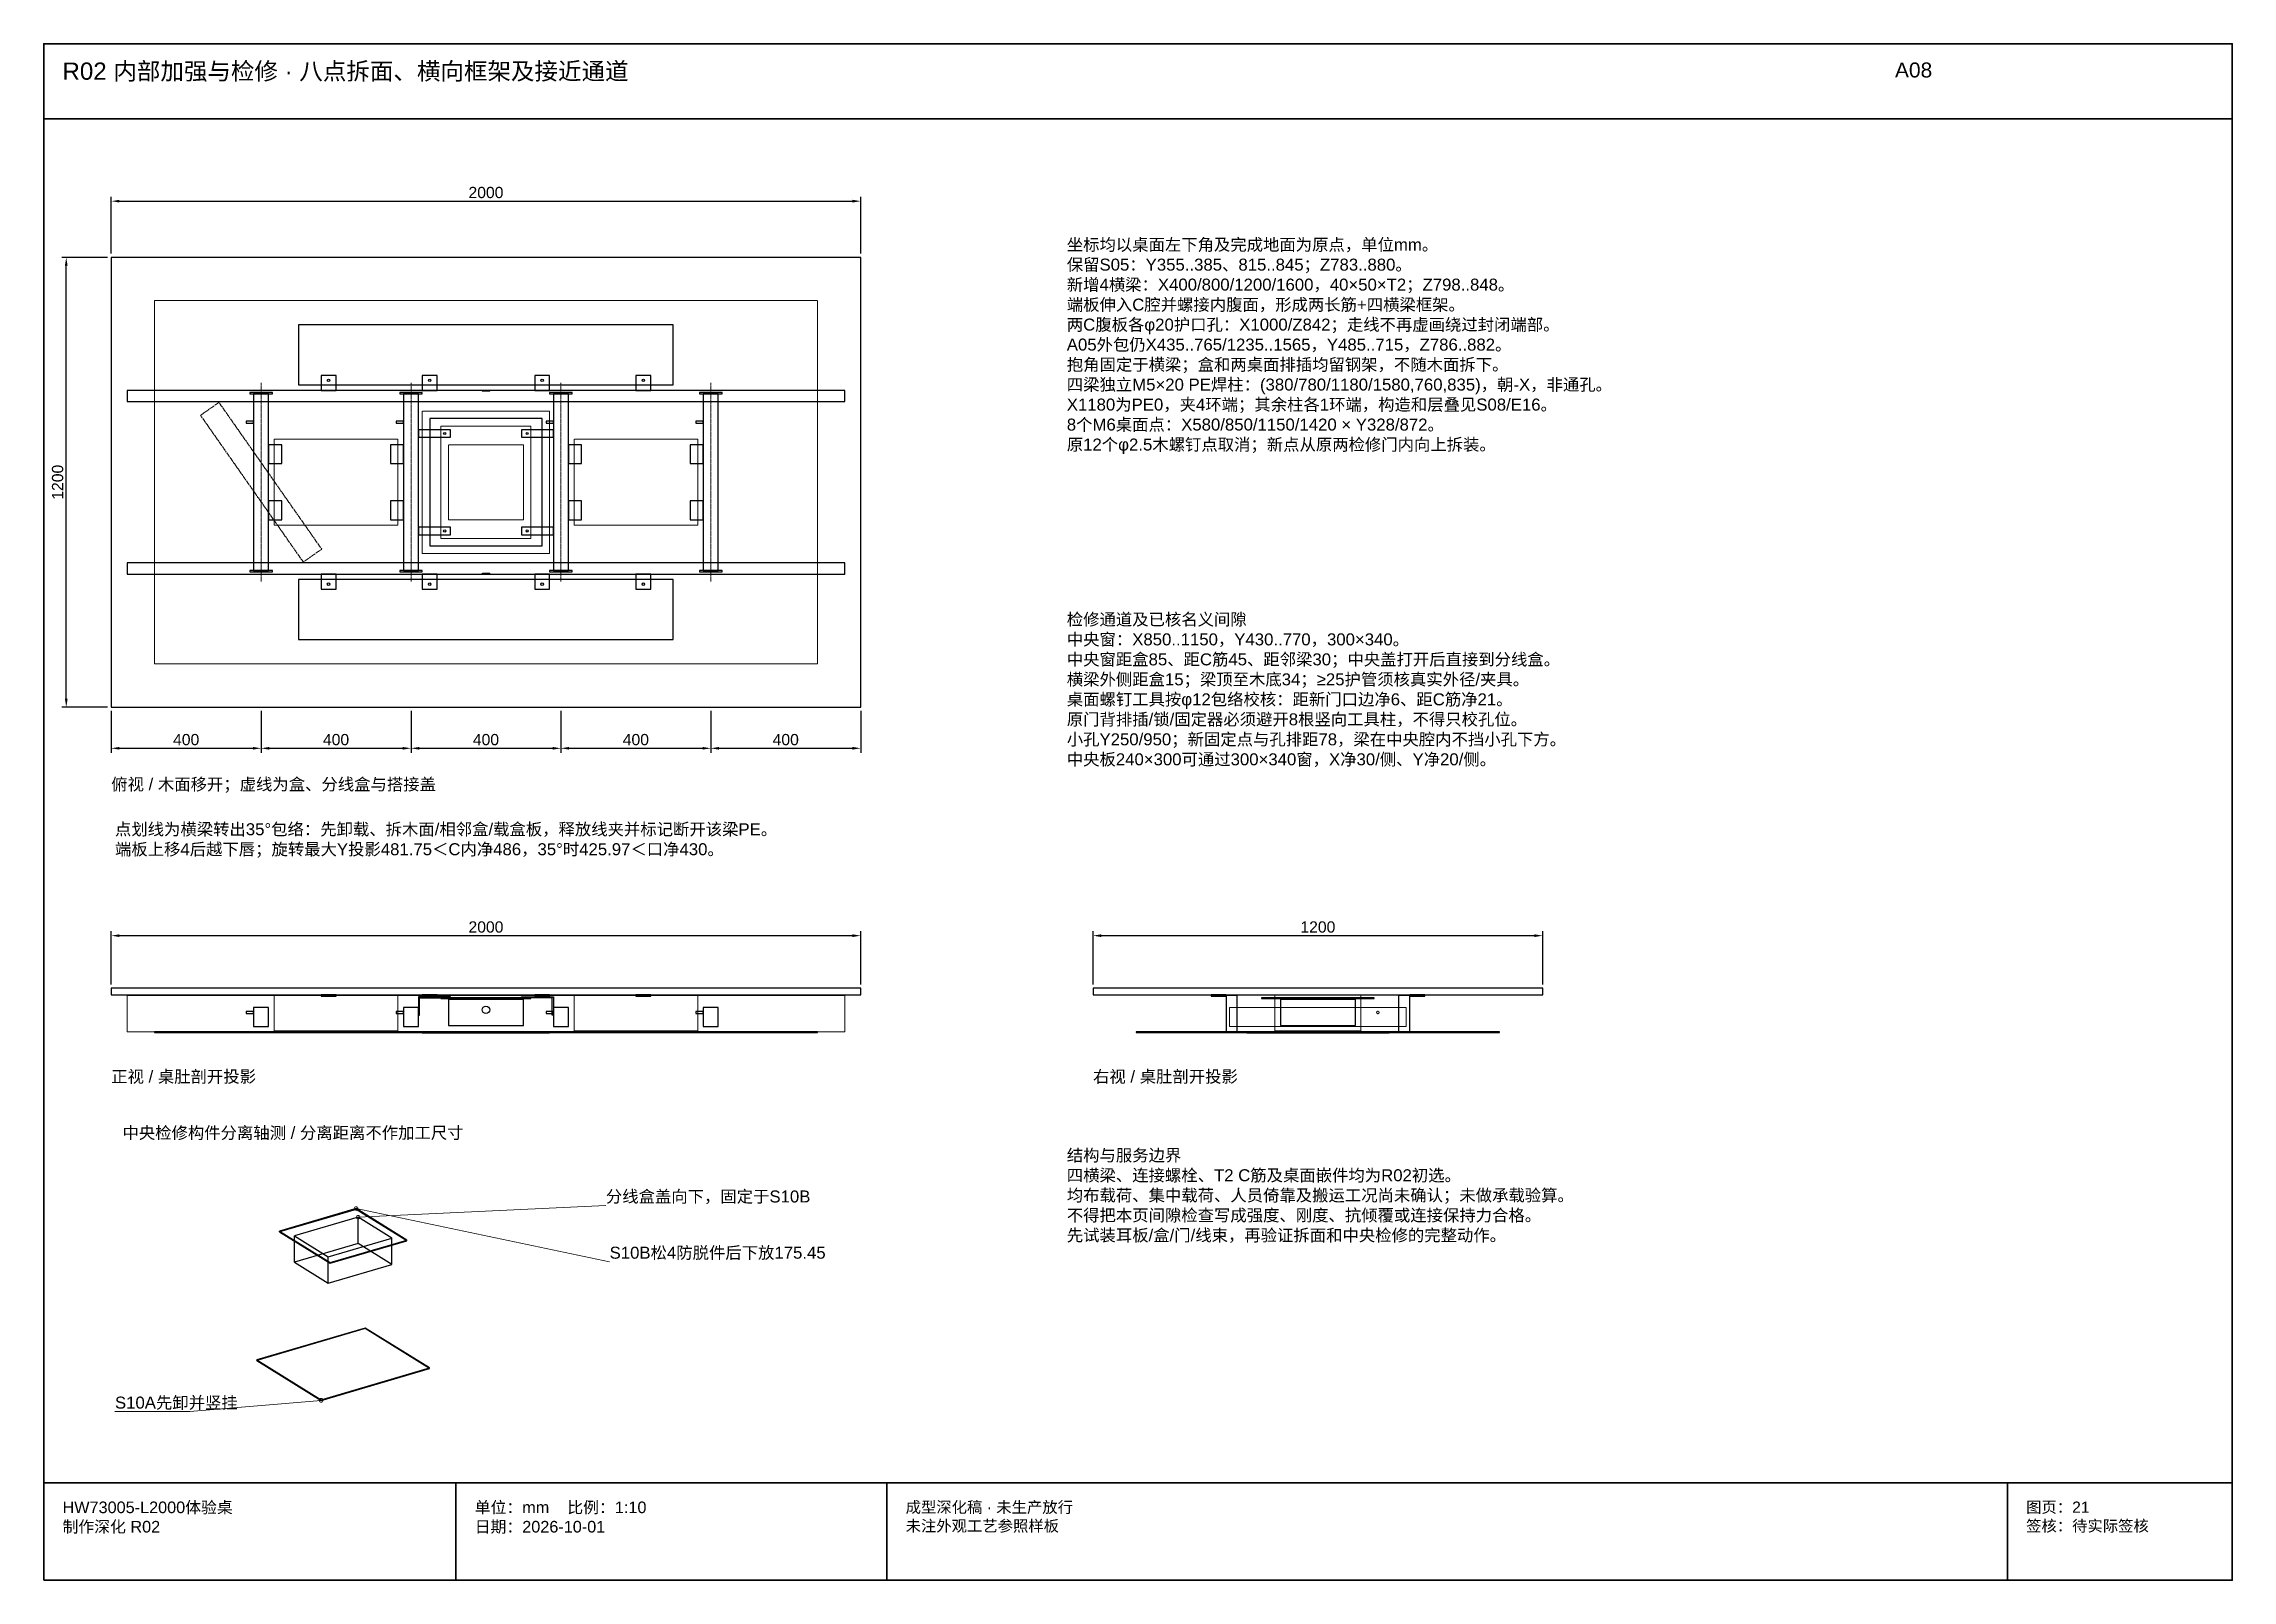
# Model space of a CAD drawing. Header units: millimetres. Extents: x 50 to 432208, y 2 to 4150.
# Drawn here: x 240050 to 245890, y 50 to 4150 of the extents above; entities that cross this region are included whole.
import ezdxf

# ---------------------------------------------------------------- set-up
doc = ezdxf.new("R2010")
doc.units = ezdxf.units.MM
doc.linetypes.add('CENTER', pattern=[5.08, 3.175, -0.635, 0.635, -0.635])
doc.linetypes.add('DASHED', pattern=[1.524, 1.27, -0.254])
for name, color, linetype, lineweight in [('CENTER', 8, 'CENTER', 13), ('DIM', 7, 'Continuous', 13), ('FRAME', 7, 'Continuous', 35), ('HIDDEN', 8, 'DASHED', 13), ('NOTE', 7, 'Continuous', 18), ('OUTLINE', 7, 'Continuous', 25)]:
    doc.layers.add(name, color=color, linetype=linetype, lineweight=lineweight)
doc.styles.add('CN', font='Arial Unicode.ttf')
doc.dimstyles.new('D10', dxfattribs={"dimtxt": 30, "dimasz": 22, "dimexe": 12, "dimexo": 10, "dimgap": 8, "dimtad": 1, "dimdsep": 46, "dimtxsty": 'CN', "dimcen": 2.5, "dimclrd": 7, "dimclre": 7, "dimclrt": 7, "dimazin": 3, "dimtfac": 1, "dimtmove": 0, "dimatfit": 3})

msp = doc.modelspace()

# ---------------------------------------------------------------- texts
at = {"layer": 'NOTE', "attachment_point": 1, "style": 'CN'}
for s, insert, char_height, width in [('R02 内部加强与检修 · 八点拆面、横向框架及接近通道', (240100, 4100), 46, 4840), ('A08', (244990, 4100), 40, 900), ('坐标均以桌面左下角及完成地面为原点，单位mm。\\P保留S05：Y355..385、815..845；Z783..880。\\P新增4横梁：X400/800/1200/1600，40×50×T2；Z798..848。\\P端板伸入C腔并螺接内腹面，形成两长筋+四横梁框架。\\P两C腹板各φ20护口孔：X1000/Z842；走线不再虚画绕过封闭端部。\\PA05外包仍X435..765/1235..1565，Y485..715，Z786..882。\\P抱角固定于横梁；盒和两桌面排插均留钢架，不随木面拆下。\\P四梁独立M5×20 PE焊柱：(380/780/1180/1580,760,835)，朝-X，非通孔。\\PX1180为PE0，夹4环端；其余柱各1环端，构造和层叠见S08/E16。\\P8个M6桌面点：X580/850/1150/1420 × Y328/872。\\P原12个φ2.5木螺钉点取消；新点从原两检修门内向上拆装。', (242780, 3630), 32, 2860), ('检修通道及已核名义间隙\\P中央窗：X850..1150，Y430..770，300×340。\\P中央窗距盒85、距C筋45、距邻梁30；中央盖打开后直接到分线盒。\\P横梁外侧距盒15；梁顶至木底34；≥25护管须核真实外径/夹具。\\P桌面螺钉工具按φ12包络校核：距新门口边净6、距C筋净21。\\P原门背排插/锁/固定器必须避开8根竖向工具柱，不得只校孔位。\\P小孔Y250/950；新固定点与孔排距78，梁在中央腔内不挡小孔下方。\\P中央板240×300可通过300×340窗，X净30/侧、Y净20/侧。', (242780, 2630), 32, 2860), ('俯视 / 木面移开；虚线为盒、分线盒与搭接盖', (240230, 2190), 32, 2300), ('点划线为横梁转出35°包络：先卸载、拆木面/相邻盒/载盒板，释放线夹并标记断开该梁PE。\\P端板上移4后越下唇；旋转最大Y投影481.75＜C内净486，35°时425.97＜口净430。', (240240, 2070), 32, 5250), ('正视 / 桌肚剖开投影', (240230, 1410), 32, 2250), ('右视 / 桌肚剖开投影', (242850, 1410), 32, 1450), ('中央检修构件分离轴测 / 分离距离不作加工尺寸', (240260, 1260), 32, 2350), ('结构与服务边界\\P四横梁、连接螺栓、T2 C筋及桌面嵌件均为R02初选。\\P均布载荷、集中载荷、人员倚靠及搬运工况尚未确认；未做承载验算。\\P不得把本页间隙检查写成强度、刚度、抗倾覆或连接保持力合格。\\P先试装耳板/盒/门/线束，再验证拆面和中央检修的完整动作。', (242780, 1200), 32, 2860), ('分线盒盖向下，固定于S10B', (241550, 1090), 32, 900), ('S10B松4防脱件后下放175.45', (241560, 940), 32, 900), ('S10A先卸并竖挂', (240240, 540), 32, 900), ('HW73005-L2000体验桌\\P制作深化 R02', (240100, 260), 31, 1000), ('单位：mm    比例：1:10\\P日期：2026-10-01', (241200, 260), 31, 1050), ('成型深化稿 · 未生产放行\\P未注外观工艺参照样板', (242350, 260), 30, 2890), ('图页：21\\P签核：待实际签核', (245340, 260), 30, 550)]:
    msp.add_mtext(s, dxfattribs=dict(at, insert=insert, char_height=char_height, width=width))

# ---------------------------------------------------------------- dimensions: what is measured, and where the dimension line sits
at = {"layer": 'DIM'}
for base, p1, p2 in [((240230, 3730), (240230, 3580), (242230, 3580)), ((240230, 2270), (240230, 2380), (240630, 2380)), ((240630, 2270), (240630, 2380), (241030, 2380)), ((241030, 2270), (241030, 2380), (241430, 2380)), ((241430, 2270), (241430, 2380), (241830, 2380)), ((241830, 2270), (241830, 2380), (242230, 2380)), ((240230, 1770), (240230, 1630), (242230, 1630)), ((242850, 1770), (242850, 1630), (244050, 1630))]:
    msp.add_linear_dim(base=base, p1=p1, p2=p2, dimstyle='D10', dxfattribs=at).render()
msp.add_linear_dim(base=(240110, 2380), p1=(240230, 2380), p2=(240230, 3580), angle=90, dimstyle='D10', dxfattribs=at).render()

# ---------------------------------------------------------------- linework, layer by layer
at = {"layer": 'CENTER'}
for p, q in [((240630, 2715), (240630, 3245)), ((241030, 2715), (241030, 3245)), ((241430, 2715), (241430, 3245)), ((241830, 2715), (241830, 3245))]:
    msp.add_line(p, q, dxfattribs=at)
msp.add_lwpolyline([(240742.51, 2767.015), (240791.659, 2801.43), (240517.49, 3192.985), (240468.341, 3158.57)], close=True, dxfattribs=at)
at = {"layer": 'DIM'}
for points in [[(240883.5, 1041.7), (241560, 900), (241560, 900)], [(240889, 1018.7), (241550, 1050), (241550, 1050)], [(240790, 530), (240440, 500), (240240, 500)]]:
    msp.add_lwpolyline(points, dxfattribs=at)
for centre in [(240883.5, 1041.7), (240889, 1018.7), (240790, 530)]:
    msp.add_circle(centre, 5, dxfattribs=at)
at = {"layer": 'FRAME'}
for p, q in [((240050, 3950), (245890, 3950)), ((240050, 310), (245890, 310)), ((241150, 50), (241150, 310)), ((242300, 50), (242300, 310)), ((245290, 50), (245290, 310))]:
    msp.add_line(p, q, dxfattribs=at)
msp.add_lwpolyline([(240050, 50), (245890, 50), (245890, 4150), (240050, 4150)], close=True, dxfattribs=at)
at = {"layer": 'HIDDEN'}
for points in [[(240345.3, 2495.3), (242114.7, 2495.3), (242114.7, 3464.7), (240345.3, 3464.7)], [(241220, 3223), (241240, 3223), (241240, 3225), (241220, 3225)], [(241060, 2790), (241400, 2790), (241400, 3170), (241060, 3170)], [(241110, 2830), (241350, 2830), (241350, 3130), (241110, 3130)], [(240665, 2865), (240995, 2865), (240995, 3095), (240665, 3095)], [(241130, 2880), (241330, 2880), (241330, 3080), (241130, 3080)], [(241465, 2865), (241795, 2865), (241795, 3095), (241465, 3095)], [(241220, 2735), (241240, 2735), (241240, 2737), (241220, 2737)], [(240272.3, 1513), (242187.7, 1513), (242187.7, 1610), (240272.3, 1610)], [(240665, 1516), (240995, 1516), (240995, 1612), (240665, 1612)], [(241465, 1516), (241795, 1516), (241795, 1612), (241465, 1612)], [(243214, 1528), (243686, 1528), (243686, 1578), (243214, 1578)], [(243335, 1516), (243565, 1516), (243565, 1612), (243335, 1612)]]:
    msp.add_lwpolyline(points, close=True, dxfattribs=at)
msp.add_circle((243610, 1565), 3.25, dxfattribs=at)
at = {"layer": 'OUTLINE'}
for p, q in [((240883.5, 1039.7), (240883.5, 1041.7)), ((240889, 948.7), (240889, 1018.7)), ((240679.5, 979.7), (240679.5, 981.7)), ((240719, 898.7), (240719, 968.7)), ((240979, 892.7), (240979, 962.7)), ((241018.5, 955.7), (241018.5, 957.7)), ((240809, 842.7), (240809, 912.7)), ((240814.5, 895.7), (240814.5, 897.7)), ((240908, 721.4), (240908, 722.9)), ((240619, 636.4), (240619, 637.9)), ((241079, 615), (241079, 616.5)), ((240790, 530), (240790, 531.5))]:
    msp.add_line(p, q, dxfattribs=at)
for points in [[(240230, 2380), (242230, 2380), (242230, 3580), (240230, 3580)], [(240730, 3240), (241730, 3240), (241730, 3400), (240730, 3400)], [(240272.3, 3195), (242187.7, 3195), (242187.7, 3225), (240272.3, 3225)], [(240600, 3216), (240660, 3216), (240660, 3219), (240600, 3219)], [(240610, 2744), (240650, 2744), (240650, 3216), (240610, 3216)], [(240790, 3225), (240830, 3225), (240830, 3265), (240790, 3265)], [(241000, 3216), (241060, 3216), (241060, 3219), (241000, 3219)], [(241010, 2744), (241050, 2744), (241050, 3216), (241010, 3216)], [(241060, 3225), (241100, 3225), (241100, 3265), (241060, 3265)], [(241360, 3225), (241400, 3225), (241400, 3265), (241360, 3265)], [(241400, 3216), (241460, 3216), (241460, 3219), (241400, 3219)], [(241410, 2744), (241450, 2744), (241450, 3216), (241410, 3216)], [(241630, 3225), (241670, 3225), (241670, 3265), (241630, 3265)], [(241800, 3216), (241860, 3216), (241860, 3219), (241800, 3219)], [(241810, 2744), (241850, 2744), (241850, 3216), (241810, 3216)], [(240590.3, 3137.5), (240610, 3137.5), (240610, 3142.5), (240590.3, 3142.5)], [(240990.3, 3137.5), (241010, 3137.5), (241010, 3142.5), (240990.3, 3142.5)], [(241050, 3100), (241135, 3100), (241135, 3120), (241050, 3120)], [(241080, 2810), (241380, 2810), (241380, 3150), (241080, 3150)], [(241325, 3100), (241410, 3100), (241410, 3120), (241325, 3120)], [(241390.3, 3137.5), (241410, 3137.5), (241410, 3142.5), (241390.3, 3142.5)], [(241790.3, 3137.5), (241810, 3137.5), (241810, 3142.5), (241790.3, 3142.5)], [(240650, 3030), (240685, 3030), (240685, 3080), (240650, 3080)], [(240975, 3030), (241010, 3030), (241010, 3080), (240975, 3080)], [(241450, 3030), (241485, 3030), (241485, 3080), (241450, 3080)], [(241775, 3030), (241810, 3030), (241810, 3080), (241775, 3080)], [(240650, 2880), (240685, 2880), (240685, 2930), (240650, 2930)], [(240975, 2880), (241010, 2880), (241010, 2930), (240975, 2930)], [(241450, 2880), (241485, 2880), (241485, 2930), (241450, 2930)], [(241775, 2880), (241810, 2880), (241810, 2930), (241775, 2930)], [(241050, 2840), (241135, 2840), (241135, 2860), (241050, 2860)], [(241325, 2840), (241410, 2840), (241410, 2860), (241325, 2860)], [(240272.3, 2735), (242187.7, 2735), (242187.7, 2765), (240272.3, 2765)], [(240600, 2741), (240660, 2741), (240660, 2744), (240600, 2744)], [(240730, 2560), (241730, 2560), (241730, 2720), (240730, 2720)], [(240790, 2695), (240830, 2695), (240830, 2735), (240790, 2735)], [(241000, 2741), (241060, 2741), (241060, 2744), (241000, 2744)], [(241060, 2695), (241100, 2695), (241100, 2735), (241060, 2735)], [(241360, 2695), (241400, 2695), (241400, 2735), (241360, 2735)], [(241400, 2741), (241460, 2741), (241460, 2744), (241400, 2744)], [(241630, 2695), (241670, 2695), (241670, 2735), (241630, 2735)], [(241800, 2741), (241860, 2741), (241860, 2744), (241800, 2744)], [(240230, 1612), (242230, 1612), (242230, 1630), (240230, 1630)], [(240610, 1528), (240650, 1528), (240650, 1578), (240610, 1578)], [(240790, 1609), (240830, 1609), (240830, 1612), (240790, 1612)], [(241010, 1528), (241050, 1528), (241050, 1578), (241010, 1578)], [(241050, 1558), (241053, 1558), (241053, 1604), (241135, 1604), (241135, 1607), (241050, 1607)], [(241060, 1609), (241100, 1609), (241100, 1612), (241060, 1612)], [(241110, 1602), (241350, 1602), (241350, 1604), (241110, 1604)], [(241130, 1530), (241330, 1530), (241330, 1600), (241130, 1600)], [(241410, 1558), (241407, 1558), (241407, 1604), (241325, 1604), (241325, 1607), (241410, 1607)], [(241360, 1609), (241400, 1609), (241400, 1612), (241360, 1612)], [(241410, 1528), (241450, 1528), (241450, 1578), (241410, 1578)], [(241630, 1609), (241670, 1609), (241670, 1612), (241630, 1612)], [(241810, 1528), (241850, 1528), (241850, 1578), (241810, 1578)], [(242850, 1612), (244050, 1612), (244050, 1630), (242850, 1630)], [(243165, 1609), (243205, 1609), (243205, 1612), (243165, 1612)], [(243205, 1513), (243235, 1513), (243235, 1610), (243205, 1610)], [(243300, 1602), (243600, 1602), (243600, 1604), (243300, 1604)], [(243350, 1530), (243550, 1530), (243550, 1600), (243350, 1600)], [(243665, 1513), (243695, 1513), (243695, 1610), (243665, 1610)], [(243695, 1609), (243735, 1609), (243735, 1612), (243695, 1612)], [(240590.3, 1562.5), (240610, 1562.5), (240610, 1567.5), (240590.3, 1567.5)], [(240990.3, 1562.5), (241010, 1562.5), (241010, 1567.5), (240990.3, 1567.5)], [(241390.3, 1562.5), (241410, 1562.5), (241410, 1567.5), (241390.3, 1567.5)], [(241790.3, 1562.5), (241810, 1562.5), (241810, 1567.5), (241790.3, 1567.5)], [(240345.3, 1512), (242114.7, 1512), (242114.7, 1513), (240345.3, 1513)], [(241060, 1510.5), (241400, 1510.5), (241400, 1512), (241060, 1512)], [(242965.3, 1512), (243934.7, 1512), (243934.7, 1513), (242965.3, 1513)], [(243260, 1510.5), (243640, 1510.5), (243640, 1512), (243260, 1512)], [(240814.5, 897.7), (241018.5, 957.7), (240883.5, 1041.7), (240679.5, 981.7)], [(240814.5, 895.7), (241018.5, 955.7), (240883.5, 1039.7), (240679.5, 979.7)], [(240809, 912.7), (240979, 962.7), (240889, 1018.7), (240719, 968.7)], [(240809, 842.7), (240979, 892.7), (240889, 948.7), (240719, 898.7)], [(240790, 531.5), (241079, 616.5), (240908, 722.9), (240619, 637.9)], [(240790, 530), (241079, 615), (240908, 721.4), (240619, 636.4)]]:
    msp.add_lwpolyline(points, close=True, dxfattribs=at)
for centre, radius in [((240810, 3252), 3.3), ((241080, 3252), 3.3), ((241380, 3252), 3.3), ((241650, 3252), 3.3), ((241120, 3110), 3), ((241340, 3110), 3), ((241120, 2850), 3), ((241340, 2850), 3), ((240810, 2708), 3.3), ((241080, 2708), 3.3), ((241380, 2708), 3.3), ((241650, 2708), 3.3), ((241230, 1572), 10)]:
    msp.add_circle(centre, radius, dxfattribs=at)

msp.set_redraw_order([(e.dxf.handle, doc.entitydb.next_handle()) for e in msp.query("TEXT MTEXT ATTDEF DIMENSION ARC_DIMENSION")])  # texts and dimensions are drawn at this point

doc.saveas('drawing.dxf')
